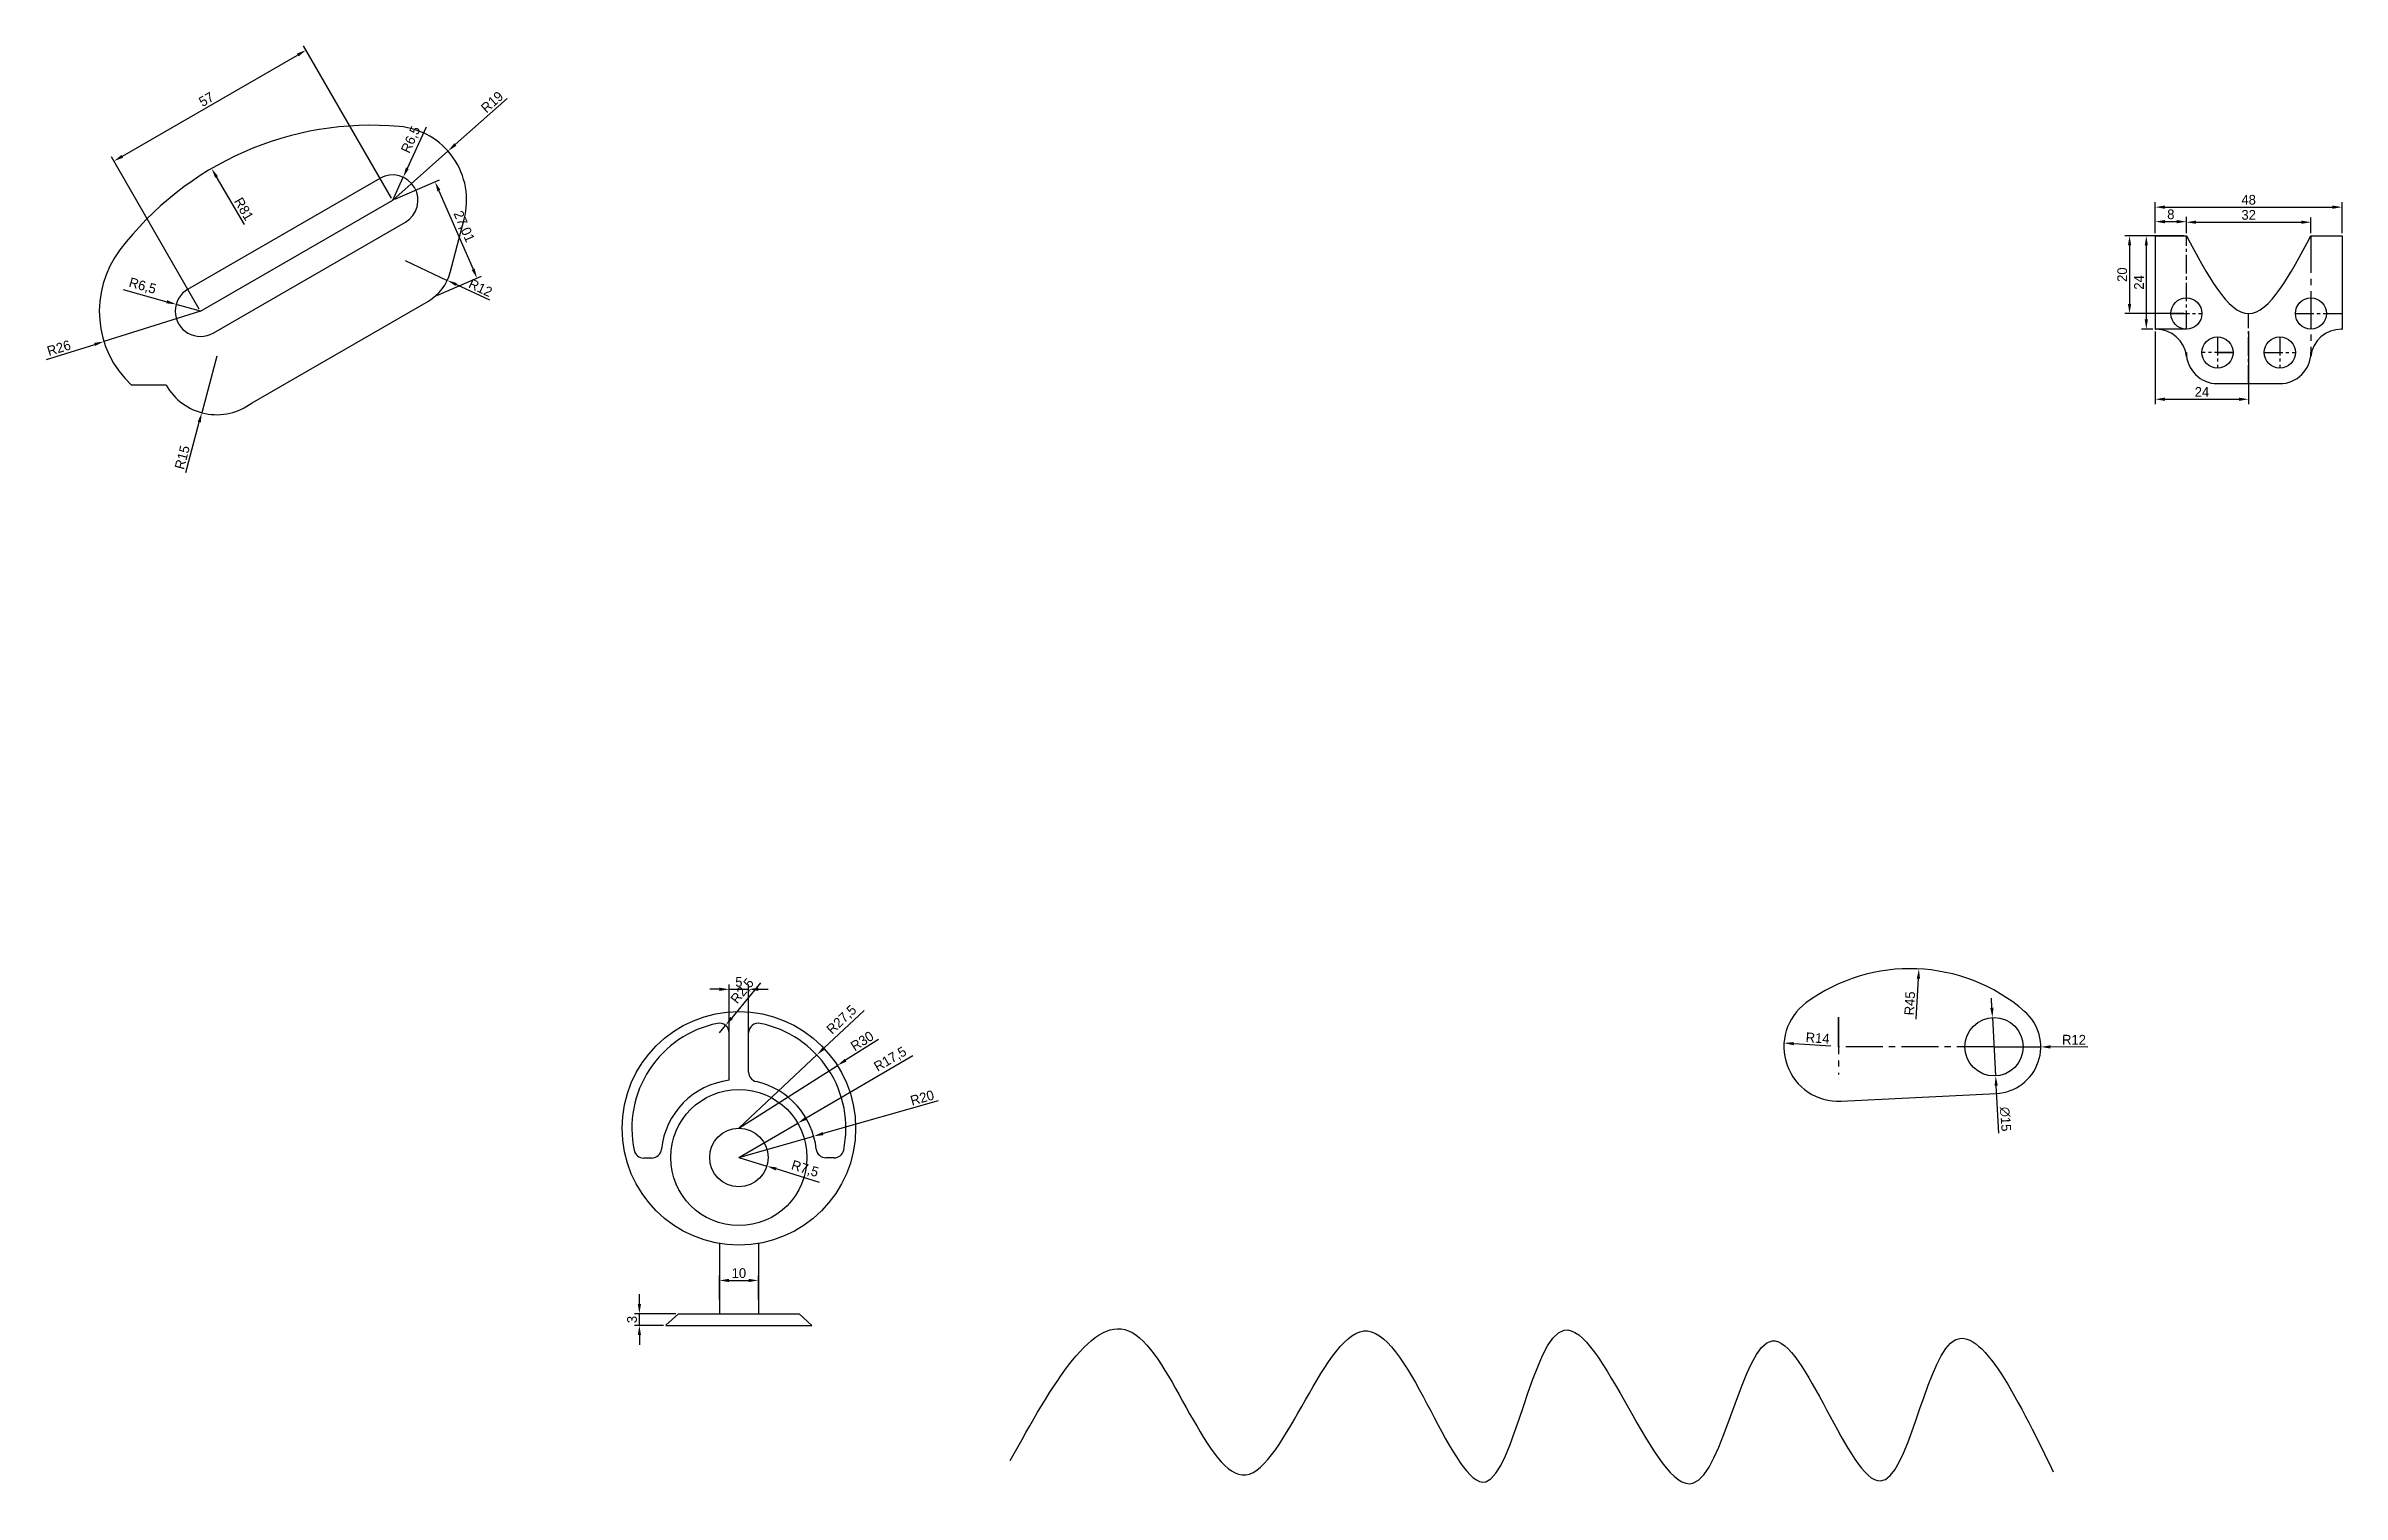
# Model space of a CAD drawing. Header units: millimetres. Extents: x -11614 to -3042, y 13178 to 15416.
# Drawn here: x -5076 to -4486, y 13647 to 14019 of the extents above; entities that cross this region are included whole.
import ezdxf

# ---------------------------------------------------------------- set-up
doc = ezdxf.new("R2010")
doc.units = ezdxf.units.MM
doc.header["$LTSCALE"] = 0.5
doc.header["$PDMODE"] = 34
doc.linetypes.add('CENTER2', pattern=[28.575, 19.05, -3.175, 3.175, -3.175])
doc.dimstyles.new('ISO-25', dxfattribs={"dimtxt": 2.5, "dimasz": 2.5, "dimexe": 1.25, "dimexo": 0.625, "dimtad": 1, "dimtxsty": 'Standard', "dimcen": 2.5, "dimadec": 0, "dimazin": 0, "dimtfac": 1, "dimtmove": 0, "dimatfit": 3, "dimfxl": 1, "dimarcsym": 0})

msp = doc.modelspace()

# ---------------------------------------------------------------- blocks, each defined once
blk = doc.blocks.new('*D198')
at = {"color": 0, "linetype": 'Continuous', "lineweight": -2, "transparency": 16777216}
for p, q in [((-4865.4, 13770.88), (-4875.72, 13761.17)), ((-4897.57, 13740.62), (-4877.54, 13759.46))]:
    blk.add_line(p, q, dxfattribs=at)
at = {"color": 0, "linetype": 'Continuous', "transparency": 16777216}
blk.add_solid([(-4876.01, 13761.48), (-4875.44, 13760.87), (-4877.54, 13759.46)], dxfattribs=at)
at = {"layer": 'Defpoints', "color": 0, "linetype": 'Continuous', "transparency": 16777216}
for p in [(-4877.54, 13759.46), (-4897.57, 13740.62)]:
    blk.add_point(p, dxfattribs=at)
at = {"color": 0, "linetype": 'Continuous', "transparency": 16777216, "insert": (-4871.08, 13768.4), "char_height": 2.5, "attachment_point": 5, "rotation": 43.24903}
blk.add_mtext('R27,5', dxfattribs=at)
blk = doc.blocks.new('*D199')
at = {"color": 0, "linetype": 'Continuous', "lineweight": -2, "transparency": 16777216}
for p, q in [((-4852.88, 13759.19), (-4880.3, 13743.2)), ((-4897.57, 13733.12), (-4882.46, 13741.94))]:
    blk.add_line(p, q, dxfattribs=at)
at = {"color": 0, "linetype": 'Continuous', "transparency": 16777216}
blk.add_solid([(-4880.51, 13743.55), (-4880.09, 13742.84), (-4882.46, 13741.94)], dxfattribs=at)
at = {"layer": 'Defpoints', "color": 0, "linetype": 'Continuous', "transparency": 16777216}
for p in [(-4882.46, 13741.94), (-4897.57, 13733.12)]:
    blk.add_point(p, dxfattribs=at)
at = {"color": 0, "linetype": 'Continuous', "transparency": 16777216, "insert": (-4858.61, 13758.26), "char_height": 2.5, "attachment_point": 5, "rotation": 30.25533}
blk.add_mtext('R17,5', dxfattribs=at)
blk = doc.blocks.new('*D200')
at = {"color": 0, "linetype": 'Continuous', "lineweight": -2, "transparency": 16777216}
for p, q in [((-4861.74, 13763.46), (-4870.17, 13758.09)), ((-4897.57, 13740.62), (-4872.28, 13756.74))]:
    blk.add_line(p, q, dxfattribs=at)
at = {"color": 0, "linetype": 'Continuous', "transparency": 16777216}
blk.add_solid([(-4870.39, 13758.44), (-4869.95, 13757.74), (-4872.28, 13756.74)], dxfattribs=at)
at = {"layer": 'Defpoints', "color": 0, "linetype": 'Continuous', "transparency": 16777216}
for p in [(-4872.28, 13756.74), (-4897.57, 13740.62)]:
    blk.add_point(p, dxfattribs=at)
at = {"color": 0, "linetype": 'Continuous', "transparency": 16777216, "insert": (-4865.91, 13763.03), "char_height": 2.5, "attachment_point": 5, "rotation": 32.51403}
blk.add_mtext('R30', dxfattribs=at)
blk = doc.blocks.new('*D201')
at = {"color": 0, "linetype": 'Continuous', "lineweight": -2, "transparency": 16777216}
for p, q in [((-4897.57, 13733.12), (-4890.41, 13730.91)), ((-4876.87, 13726.74), (-4888.02, 13730.17))]:
    blk.add_line(p, q, dxfattribs=at)
at = {"color": 0, "linetype": 'Continuous', "transparency": 16777216}
blk.add_solid([(-4887.9, 13730.57), (-4888.14, 13729.78), (-4890.41, 13730.91)], dxfattribs=at)
at = {"layer": 'Defpoints', "color": 0, "linetype": 'Continuous', "transparency": 16777216}
for p in [(-4897.57, 13733.12), (-4890.41, 13730.91)]:
    blk.add_point(p, dxfattribs=at)
at = {"color": 0, "linetype": 'Continuous', "transparency": 16777216, "insert": (-4880.64, 13730.08), "char_height": 2.5, "attachment_point": 5, "rotation": 342.8752}
blk.add_mtext('R7,5', dxfattribs=at)
blk = doc.blocks.new('*D202')
at = {"color": 0, "linetype": 'Continuous', "lineweight": -2, "transparency": 16777216}
for p, q in [((-4846.36, 13747.67), (-4875.93, 13739.27)), ((-4897.57, 13733.12), (-4878.34, 13738.58))]:
    blk.add_line(p, q, dxfattribs=at)
at = {"color": 0, "linetype": 'Continuous', "transparency": 16777216}
blk.add_solid([(-4876.05, 13739.67), (-4875.82, 13738.87), (-4878.34, 13738.58)], dxfattribs=at)
at = {"layer": 'Defpoints', "color": 0, "linetype": 'Continuous', "transparency": 16777216}
for p in [(-4878.34, 13738.58), (-4897.57, 13733.12)]:
    blk.add_point(p, dxfattribs=at)
at = {"color": 0, "linetype": 'Continuous', "transparency": 16777216, "insert": (-4850.48, 13748.45), "char_height": 2.5, "attachment_point": 5, "rotation": 15.86082}
blk.add_mtext('R20', dxfattribs=at)
blk = doc.blocks.new('*D203')
at = {"color": 0, "linetype": 'Continuous', "lineweight": -2, "transparency": 16777216}
for p, q in [((-4902.57, 13776.32), (-4905.07, 13776.32)), ((-4900.07, 13763.2), (-4900.07, 13777.57)), ((-4900.07, 13776.32), (-4895.07, 13776.32)), ((-4895.07, 13763.2), (-4895.07, 13777.57)), ((-4892.57, 13776.32), (-4890.07, 13776.32))]:
    blk.add_line(p, q, dxfattribs=at)
at = {"color": 0, "linetype": 'Continuous', "transparency": 16777216}
for points in [[(-4902.57, 13776.74), (-4902.57, 13775.9), (-4900.07, 13776.32)], [(-4892.57, 13776.74), (-4892.57, 13775.9), (-4895.07, 13776.32)]]:
    blk.add_solid(points, dxfattribs=at)
at = {"layer": 'Defpoints', "color": 0, "linetype": 'Continuous', "transparency": 16777216}
for p in [(-4895.07, 13776.32), (-4900.07, 13762.57), (-4895.07, 13762.57)]:
    blk.add_point(p, dxfattribs=at)
at = {"color": 0, "linetype": 'Continuous', "transparency": 16777216, "insert": (-4897.57, 13778.2), "char_height": 2.5, "attachment_point": 5}
blk.add_mtext('5', dxfattribs=at)
blk = doc.blocks.new('*D204')
at = {"color": 0, "linetype": 'Continuous', "lineweight": -2, "transparency": 16777216}
for p, q in [((-4902.57, 13696.67), (-4902.57, 13702.8)), ((-4892.57, 13696.67), (-4892.57, 13702.8)), ((-4900.07, 13701.55), (-4895.07, 13701.55))]:
    blk.add_line(p, q, dxfattribs=at)
at = {"color": 0, "linetype": 'Continuous', "transparency": 16777216}
for points in [[(-4900.07, 13701.97), (-4900.07, 13701.13), (-4902.57, 13701.55)], [(-4895.07, 13701.97), (-4895.07, 13701.13), (-4892.57, 13701.55)]]:
    blk.add_solid(points, dxfattribs=at)
at = {"layer": 'Defpoints', "color": 0, "linetype": 'Continuous', "transparency": 16777216}
for p in [(-4892.57, 13701.55), (-4902.57, 13696.05), (-4892.57, 13696.05)]:
    blk.add_point(p, dxfattribs=at)
at = {"color": 0, "linetype": 'Continuous', "transparency": 16777216, "insert": (-4897.57, 13703.42), "char_height": 2.5, "attachment_point": 5}
blk.add_mtext('10', dxfattribs=at)
blk = doc.blocks.new('*D205')
at = {"color": 0, "linetype": 'Continuous', "lineweight": -2, "transparency": 16777216}
for p, q in [((-4892.03, 13778.02), (-4899.41, 13768.99)), ((-4902.57, 13765.11), (-4900.99, 13767.05))]:
    blk.add_line(p, q, dxfattribs=at)
at = {"color": 0, "linetype": 'Continuous', "transparency": 16777216}
blk.add_solid([(-4899.74, 13769.25), (-4899.09, 13768.72), (-4900.99, 13767.05)], dxfattribs=at)
at = {"layer": 'Defpoints', "color": 0, "linetype": 'Continuous', "transparency": 16777216}
for p in [(-4902.57, 13765.11), (-4900.99, 13767.05)]:
    blk.add_point(p, dxfattribs=at)
at = {"color": 0, "linetype": 'Continuous', "transparency": 16777216, "insert": (-4896.55, 13775.79), "char_height": 2.5, "attachment_point": 5, "rotation": 50.76848}
blk.add_mtext('R2,5', dxfattribs=at)
blk = doc.blocks.new('*D206')
at = {"color": 0, "linetype": 'Continuous', "lineweight": -2, "transparency": 16777216}
for p, q in [((-4923.13, 13695.51), (-4923.13, 13698.01)), ((-4913.73, 13693.01), (-4924.38, 13693.01)), ((-4923.13, 13690.01), (-4923.13, 13693.01)), ((-4916.93, 13690.01), (-4924.38, 13690.01)), ((-4923.13, 13687.51), (-4923.13, 13685.01))]:
    blk.add_line(p, q, dxfattribs=at)
at = {"color": 0, "linetype": 'Continuous', "transparency": 16777216}
for points in [[(-4923.55, 13695.51), (-4922.72, 13695.51), (-4923.13, 13693.01)], [(-4923.55, 13687.51), (-4922.72, 13687.51), (-4923.13, 13690.01)]]:
    blk.add_solid(points, dxfattribs=at)
at = {"layer": 'Defpoints', "color": 0, "linetype": 'Continuous', "transparency": 16777216}
for p in [(-4923.13, 13693.01), (-4913.11, 13693.01), (-4916.31, 13690.01)]:
    blk.add_point(p, dxfattribs=at)
at = {"color": 0, "linetype": 'Continuous', "transparency": 16777216, "insert": (-4925.01, 13691.51), "char_height": 2.5, "attachment_point": 5, "rotation": 90}
blk.add_mtext('3', dxfattribs=at)
blk = doc.blocks.new('*D207')
at = {"color": 0, "linetype": 'Continuous', "lineweight": -2, "transparency": 16777216}
for p, q in [((-4575.69, 13771.54), (-4575.82, 13774.04)), ((-4575.55, 13769.05), (-4574.72, 13754.07)), ((-4573.9, 13739.33), (-4574.58, 13751.57))]:
    blk.add_line(p, q, dxfattribs=at)
at = {"color": 0, "linetype": 'Continuous', "transparency": 16777216}
for points in [[(-4575.27, 13771.57), (-4576.1, 13771.52), (-4575.55, 13769.05)], [(-4574.17, 13751.6), (-4575, 13751.55), (-4574.72, 13754.07)]]:
    blk.add_solid(points, dxfattribs=at)
at = {"layer": 'Defpoints', "color": 0, "linetype": 'Continuous', "transparency": 16777216}
for p in [(-4575.55, 13769.05), (-4574.72, 13754.07)]:
    blk.add_point(p, dxfattribs=at)
at = {"color": 0, "linetype": 'Continuous', "transparency": 16777216, "insert": (-4572.23, 13742.97), "char_height": 2.5, "attachment_point": 5, "rotation": 273.16634}
blk.add_mtext('∅15', dxfattribs=at)
blk = doc.blocks.new('*D208')
at = {"color": 0, "linetype": 'Continuous', "lineweight": -2, "transparency": 16777216}
for p, q in [((-4575.13, 13761.56), (-4563.13, 13761.52)), ((-4551.05, 13761.49), (-4560.63, 13761.52))]:
    blk.add_line(p, q, dxfattribs=at)
at = {"color": 0, "linetype": 'Continuous', "transparency": 16777216}
blk.add_solid([(-4560.63, 13761.93), (-4560.64, 13761.1), (-4563.13, 13761.52)], dxfattribs=at)
at = {"layer": 'Defpoints', "color": 0, "linetype": 'Continuous', "transparency": 16777216}
for p in [(-4575.13, 13761.56), (-4563.13, 13761.52)]:
    blk.add_point(p, dxfattribs=at)
at = {"color": 0, "linetype": 'Continuous', "transparency": 16777216, "insert": (-4554.59, 13763.37), "char_height": 2.5, "attachment_point": 5, "rotation": 359.82904}
blk.add_mtext('R12', dxfattribs=at)
blk = doc.blocks.new('*D209')
at = {"color": 0, "linetype": 'Continuous', "lineweight": -2, "transparency": 16777216}
blk.add_line((-4595.1, 13768.65), (-4594.57, 13779.05), dxfattribs=at)
at = {"color": 0, "linetype": 'Continuous', "transparency": 16777216}
blk.add_solid([(-4594.99, 13779.08), (-4594.15, 13779.03), (-4594.44, 13781.55)], dxfattribs=at)
at = {"layer": 'Defpoints', "color": 0, "linetype": 'Continuous', "transparency": 16777216}
for p in [(-4594.44, 13781.55), (-4596.73, 13736.61)]:
    blk.add_point(p, dxfattribs=at)
at = {"color": 0, "linetype": 'Continuous', "transparency": 16777216, "insert": (-4596.77, 13772.7), "char_height": 2.5, "attachment_point": 5, "rotation": 87.08281}
blk.add_mtext('R45', dxfattribs=at)
blk = doc.blocks.new('*D210')
at = {"color": 0, "linetype": 'Continuous', "lineweight": -2, "transparency": 16777216}
blk.add_line((-4617.05, 13761.69), (-4626.61, 13762.35), dxfattribs=at)
at = {"color": 0, "linetype": 'Continuous', "transparency": 16777216}
blk.add_solid([(-4626.58, 13762.77), (-4626.64, 13761.94), (-4629.1, 13762.52)], dxfattribs=at)
at = {"layer": 'Defpoints', "color": 0, "linetype": 'Continuous', "transparency": 16777216}
for p in [(-4629.1, 13762.52), (-4615.13, 13761.56)]:
    blk.add_point(p, dxfattribs=at)
at = {"color": 0, "linetype": 'Continuous', "transparency": 16777216, "insert": (-4620.45, 13763.81), "char_height": 2.5, "attachment_point": 5, "rotation": 356.0454}
blk.add_mtext('R14', dxfattribs=at)
blk = doc.blocks.new('*D211')
at = {"color": 0, "linetype": 'Continuous', "lineweight": -2, "ltscale": 0.5, "transparency": 16777216}
for p, q in [((-4525.73, 13970.48), (-4525.73, 13974.56)), ((-4493.73, 13970.48), (-4493.73, 13974.56)), ((-4523.23, 13973.31), (-4496.23, 13973.31))]:
    blk.add_line(p, q, dxfattribs=at)
at = {"color": 0, "linetype": 'Continuous', "ltscale": 0.5, "transparency": 16777216}
for points in [[(-4523.23, 13973.73), (-4523.23, 13972.89), (-4525.73, 13973.31)], [(-4496.23, 13973.73), (-4496.23, 13972.89), (-4493.73, 13973.31)]]:
    blk.add_solid(points, dxfattribs=at)
at = {"layer": 'Defpoints', "color": 0, "linetype": 'Continuous', "ltscale": 0.5, "transparency": 16777216}
for p in [(-4525.73, 13969.85), (-4493.73, 13973.31), (-4493.73, 13969.85)]:
    blk.add_point(p, dxfattribs=at)
at = {"color": 0, "linetype": 'Continuous', "ltscale": 0.5, "transparency": 16777216, "insert": (-4509.73, 13975.18), "char_height": 2.5, "attachment_point": 5}
blk.add_mtext('32', dxfattribs=at)
blk = doc.blocks.new('*D212')
at = {"color": 0, "linetype": 'Continuous', "lineweight": -2, "ltscale": 0.5, "transparency": 16777216}
for p, q in [((-4533.73, 13970.48), (-4533.73, 13978.43)), ((-4531.23, 13977.18), (-4488.23, 13977.18)), ((-4485.73, 13970.48), (-4485.73, 13978.43))]:
    blk.add_line(p, q, dxfattribs=at)
at = {"color": 0, "linetype": 'Continuous', "ltscale": 0.5, "transparency": 16777216}
for points in [[(-4531.23, 13977.6), (-4531.23, 13976.76), (-4533.73, 13977.18)], [(-4488.23, 13977.6), (-4488.23, 13976.76), (-4485.73, 13977.18)]]:
    blk.add_solid(points, dxfattribs=at)
at = {"layer": 'Defpoints', "color": 0, "linetype": 'Continuous', "ltscale": 0.5, "transparency": 16777216}
for p in [(-4485.73, 13977.18), (-4533.73, 13969.85), (-4485.73, 13969.85)]:
    blk.add_point(p, dxfattribs=at)
at = {"color": 0, "linetype": 'Continuous', "ltscale": 0.5, "transparency": 16777216, "insert": (-4509.73, 13979.06), "char_height": 2.5, "attachment_point": 5}
blk.add_mtext('48', dxfattribs=at)
blk = doc.blocks.new('*D213')
at = {"color": 0, "linetype": 'Continuous', "lineweight": -2, "ltscale": 0.5, "transparency": 16777216}
for p, q in [((-4533.73, 13970.48), (-4533.73, 13974.71)), ((-4525.73, 13970.48), (-4525.73, 13974.71)), ((-4531.23, 13973.46), (-4528.23, 13973.46))]:
    blk.add_line(p, q, dxfattribs=at)
at = {"color": 0, "linetype": 'Continuous', "ltscale": 0.5, "transparency": 16777216}
for points in [[(-4531.23, 13973.88), (-4531.23, 13973.04), (-4533.73, 13973.46)], [(-4528.23, 13973.88), (-4528.23, 13973.04), (-4525.73, 13973.46)]]:
    blk.add_solid(points, dxfattribs=at)
at = {"layer": 'Defpoints', "color": 0, "linetype": 'Continuous', "ltscale": 0.5, "transparency": 16777216}
for p in [(-4533.73, 13969.85), (-4525.73, 13973.46), (-4525.73, 13969.85)]:
    blk.add_point(p, dxfattribs=at)
at = {"color": 0, "linetype": 'Continuous', "ltscale": 0.5, "transparency": 16777216, "insert": (-4529.73, 13975.33), "char_height": 2.5, "attachment_point": 5}
blk.add_mtext('8', dxfattribs=at)
blk = doc.blocks.new('*D214')
at = {"color": 0, "linetype": 'Continuous', "lineweight": -2, "ltscale": 0.5, "transparency": 16777216}
for p, q in [((-4534.36, 13969.85), (-4537.27, 13969.85)), ((-4536.02, 13967.35), (-4536.02, 13948.35)), ((-4534.36, 13945.85), (-4537.27, 13945.85))]:
    blk.add_line(p, q, dxfattribs=at)
at = {"color": 0, "linetype": 'Continuous', "ltscale": 0.5, "transparency": 16777216}
for points in [[(-4536.44, 13967.35), (-4535.61, 13967.35), (-4536.02, 13969.85)], [(-4536.44, 13948.35), (-4535.61, 13948.35), (-4536.02, 13945.85)]]:
    blk.add_solid(points, dxfattribs=at)
at = {"layer": 'Defpoints', "color": 0, "linetype": 'Continuous', "ltscale": 0.5, "transparency": 16777216}
for p in [(-4533.73, 13969.85), (-4536.02, 13945.85), (-4533.73, 13945.85)]:
    blk.add_point(p, dxfattribs=at)
at = {"color": 0, "linetype": 'Continuous', "ltscale": 0.5, "transparency": 16777216, "insert": (-4537.9, 13957.85), "char_height": 2.5, "attachment_point": 5, "rotation": 90}
blk.add_mtext('24', dxfattribs=at)
blk = doc.blocks.new('*D215')
at = {"color": 0, "linetype": 'Continuous', "lineweight": -2, "ltscale": 0.5, "transparency": 16777216}
for p, q in [((-4526.36, 13969.85), (-4541.58, 13969.85)), ((-4540.33, 13967.35), (-4540.33, 13952.35)), ((-4526.36, 13949.85), (-4541.58, 13949.85))]:
    blk.add_line(p, q, dxfattribs=at)
at = {"color": 0, "linetype": 'Continuous', "ltscale": 0.5, "transparency": 16777216}
for points in [[(-4540.75, 13967.35), (-4539.91, 13967.35), (-4540.33, 13969.85)], [(-4540.75, 13952.35), (-4539.91, 13952.35), (-4540.33, 13949.85)]]:
    blk.add_solid(points, dxfattribs=at)
at = {"layer": 'Defpoints', "color": 0, "linetype": 'Continuous', "ltscale": 0.5, "transparency": 16777216}
for p in [(-4525.73, 13969.85), (-4540.33, 13949.85), (-4525.73, 13949.85)]:
    blk.add_point(p, dxfattribs=at)
at = {"color": 0, "linetype": 'Continuous', "ltscale": 0.5, "transparency": 16777216, "insert": (-4542.21, 13959.85), "char_height": 2.5, "attachment_point": 5, "rotation": 90}
blk.add_mtext('20', dxfattribs=at)
blk = doc.blocks.new('*D216')
at = {"color": 0, "linetype": 'Continuous', "lineweight": -2, "ltscale": 0.5, "transparency": 16777216}
for p, q in [((-4533.73, 13945.23), (-4533.73, 13926.6)), ((-4509.73, 13945.23), (-4509.73, 13926.6)), ((-4531.23, 13927.85), (-4512.23, 13927.85))]:
    blk.add_line(p, q, dxfattribs=at)
at = {"color": 0, "linetype": 'Continuous', "ltscale": 0.5, "transparency": 16777216}
for points in [[(-4531.23, 13928.26), (-4531.23, 13927.43), (-4533.73, 13927.85)], [(-4512.23, 13928.26), (-4512.23, 13927.43), (-4509.73, 13927.85)]]:
    blk.add_solid(points, dxfattribs=at)
at = {"layer": 'Defpoints', "color": 0, "linetype": 'Continuous', "ltscale": 0.5, "transparency": 16777216}
for p in [(-4533.73, 13945.85), (-4509.73, 13945.85), (-4509.73, 13927.85)]:
    blk.add_point(p, dxfattribs=at)
at = {"color": 0, "linetype": 'Continuous', "ltscale": 0.5, "transparency": 16777216, "insert": (-4521.73, 13929.72), "char_height": 2.5, "attachment_point": 5}
blk.add_mtext('24', dxfattribs=at)
blk = doc.blocks.new('*D217')
at = {"color": 0, "linetype": 'Continuous', "lineweight": -2, "ltscale": 0.5, "transparency": 16777216}
for p, q in [((-5055.95, 13990.25), (-5010.92, 14016.25)), ((-4986.82, 13979.5), (-5009.38, 14018.58)), ((-5036.18, 13951), (-5058.74, 13990.08))]:
    blk.add_line(p, q, dxfattribs=at)
at = {"color": 0, "linetype": 'Continuous', "ltscale": 0.5, "transparency": 16777216}
for points in [[(-5011.13, 14016.61), (-5010.71, 14015.89), (-5008.75, 14017.5)], [(-5056.16, 13990.61), (-5055.74, 13989.89), (-5058.12, 13989)]]:
    blk.add_solid(points, dxfattribs=at)
at = {"layer": 'Defpoints', "color": 0, "linetype": 'Continuous', "ltscale": 0.5, "transparency": 16777216}
for p in [(-5008.75, 14017.5), (-4986.51, 13978.96), (-5035.87, 13950.46)]:
    blk.add_point(p, dxfattribs=at)
at = {"color": 0, "linetype": 'Continuous', "ltscale": 0.5, "transparency": 16777216, "insert": (-5034.37, 14004.87), "char_height": 2.5, "attachment_point": 5, "rotation": 30}
blk.add_mtext('57', dxfattribs=at)
blk = doc.blocks.new('*D218')
at = {"color": 0, "linetype": 'Continuous', "lineweight": -2, "ltscale": 0.5, "transparency": 16777216}
for p, q in [((-4985.93, 13979.21), (-4974.48, 13984.2)), ((-4974.63, 13981.41), (-4965.84, 13961.23)), ((-4975.15, 13954.45), (-4963.7, 13959.44))]:
    blk.add_line(p, q, dxfattribs=at)
at = {"color": 0, "linetype": 'Continuous', "ltscale": 0.5, "transparency": 16777216}
for points in [[(-4974.25, 13981.58), (-4975.01, 13981.24), (-4975.63, 13983.7)], [(-4965.46, 13961.4), (-4966.22, 13961.06), (-4964.84, 13958.94)]]:
    blk.add_solid(points, dxfattribs=at)
at = {"layer": 'Defpoints', "color": 0, "linetype": 'Continuous', "ltscale": 0.5, "transparency": 16777216}
for p in [(-4986.51, 13978.96), (-4964.84, 13958.94), (-4975.72, 13954.2)]:
    blk.add_point(p, dxfattribs=at)
at = {"color": 0, "linetype": 'Continuous', "ltscale": 0.5, "transparency": 16777216, "insert": (-4968.32, 13972.15), "char_height": 2.5, "attachment_point": 5, "rotation": 293.53518}
blk.add_mtext('27,01', dxfattribs=at)
blk = doc.blocks.new('*D219')
at = {"color": 0, "linetype": 'Continuous', "lineweight": -2, "ltscale": 0.5, "transparency": 16777216}
for p, q in [((-5031.69, 13938.88), (-5035.55, 13924.39)), ((-5039.66, 13909.01), (-5036.2, 13921.97))]:
    blk.add_line(p, q, dxfattribs=at)
at = {"color": 0, "linetype": 'Continuous', "ltscale": 0.5, "transparency": 16777216}
blk.add_solid([(-5036.6, 13922.08), (-5035.8, 13921.87), (-5035.55, 13924.39)], dxfattribs=at)
at = {"layer": 'Defpoints', "color": 0, "linetype": 'Continuous', "ltscale": 0.5, "transparency": 16777216}
for p in [(-5031.69, 13938.88), (-5035.55, 13924.39)]:
    blk.add_point(p, dxfattribs=at)
at = {"color": 0, "linetype": 'Continuous', "ltscale": 0.5, "transparency": 16777216, "insert": (-5040.56, 13912.92), "char_height": 2.5, "attachment_point": 5, "rotation": 75.06543}
blk.add_mtext('R15', dxfattribs=at)
blk = doc.blocks.new('*D220')
at = {"color": 0, "linetype": 'Continuous', "lineweight": -2, "ltscale": 0.5, "transparency": 16777216}
for p, q in [((-5035.87, 13950.46), (-5060.67, 13942.67)), ((-5075.47, 13938.03), (-5063.06, 13941.93))]:
    blk.add_line(p, q, dxfattribs=at)
at = {"color": 0, "linetype": 'Continuous', "ltscale": 0.5, "transparency": 16777216}
blk.add_solid([(-5063.18, 13942.32), (-5062.94, 13941.53), (-5060.67, 13942.67)], dxfattribs=at)
at = {"layer": 'Defpoints', "color": 0, "linetype": 'Continuous', "ltscale": 0.5, "transparency": 16777216}
for p in [(-5035.87, 13950.46), (-5060.67, 13942.67)]:
    blk.add_point(p, dxfattribs=at)
at = {"color": 0, "linetype": 'Continuous', "ltscale": 0.5, "transparency": 16777216, "insert": (-5072.25, 13941), "char_height": 2.5, "attachment_point": 5, "rotation": 17.433}
blk.add_mtext('R26', dxfattribs=at)
blk = doc.blocks.new('*D221')
at = {"color": 0, "linetype": 'Continuous', "lineweight": -2, "ltscale": 0.5, "transparency": 16777216}
for p, q in [((-4957.07, 14005.12), (-4970.44, 13993.25)), ((-4986.51, 13978.96), (-4972.3, 13991.59))]:
    blk.add_line(p, q, dxfattribs=at)
at = {"color": 0, "linetype": 'Continuous', "ltscale": 0.5, "transparency": 16777216}
blk.add_solid([(-4970.71, 13993.56), (-4970.16, 13992.93), (-4972.3, 13991.59)], dxfattribs=at)
at = {"layer": 'Defpoints', "color": 0, "linetype": 'Continuous', "ltscale": 0.5, "transparency": 16777216}
for p in [(-4972.3, 13991.59), (-4986.51, 13978.96)]:
    blk.add_point(p, dxfattribs=at)
at = {"color": 0, "linetype": 'Continuous', "ltscale": 0.5, "transparency": 16777216, "insert": (-4960.96, 14004.17), "char_height": 2.5, "attachment_point": 5, "rotation": 41.62838}
blk.add_mtext('R19', dxfattribs=at)
blk = doc.blocks.new('*D222')
at = {"color": 0, "linetype": 'Continuous', "lineweight": -2, "ltscale": 0.5, "transparency": 16777216}
blk.add_line((-5024.58, 13972.69), (-5031.75, 13984.94), dxfattribs=at)
at = {"color": 0, "linetype": 'Continuous', "ltscale": 0.5, "transparency": 16777216}
blk.add_solid([(-5031.39, 13985.15), (-5032.11, 13984.73), (-5033.02, 13987.09)], dxfattribs=at)
at = {"layer": 'Defpoints', "color": 0, "linetype": 'Continuous', "ltscale": 0.5, "transparency": 16777216}
for p in [(-5033.02, 13987.09), (-4992.06, 13917.21)]:
    blk.add_point(p, dxfattribs=at)
at = {"color": 0, "linetype": 'Continuous', "ltscale": 0.5, "transparency": 16777216, "insert": (-5024.75, 13976.7), "char_height": 2.5, "attachment_point": 5, "rotation": 300.37633}
blk.add_mtext('R81', dxfattribs=at)
blk = doc.blocks.new('*D223')
at = {"color": 0, "linetype": 'Continuous', "lineweight": -2, "ltscale": 0.5, "transparency": 16777216}
for p, q in [((-5055.77, 13956.05), (-5044.53, 13952.9)), ((-5035.87, 13950.46), (-5042.13, 13952.22))]:
    blk.add_line(p, q, dxfattribs=at)
at = {"color": 0, "linetype": 'Continuous', "ltscale": 0.5, "transparency": 16777216}
blk.add_solid([(-5044.42, 13953.3), (-5044.65, 13952.49), (-5042.13, 13952.22)], dxfattribs=at)
at = {"layer": 'Defpoints', "color": 0, "linetype": 'Continuous', "ltscale": 0.5, "transparency": 16777216}
for p in [(-5042.13, 13952.22), (-5035.87, 13950.46)]:
    blk.add_point(p, dxfattribs=at)
at = {"color": 0, "linetype": 'Continuous', "ltscale": 0.5, "transparency": 16777216, "insert": (-5050.79, 13956.82), "char_height": 2.5, "attachment_point": 5, "rotation": 344.32392}
blk.add_mtext('R6,5', dxfattribs=at)
blk = doc.blocks.new('*D224')
at = {"color": 0, "linetype": 'Continuous', "lineweight": -2, "ltscale": 0.5, "transparency": 16777216}
for p, q in [((-4977.89, 13997.75), (-4982.75, 13987.14)), ((-4986.51, 13978.96), (-4983.8, 13984.87))]:
    blk.add_line(p, q, dxfattribs=at)
at = {"color": 0, "linetype": 'Continuous', "ltscale": 0.5, "transparency": 16777216}
blk.add_solid([(-4983.13, 13987.32), (-4982.38, 13986.97), (-4983.8, 13984.87)], dxfattribs=at)
at = {"layer": 'Defpoints', "color": 0, "linetype": 'Continuous', "ltscale": 0.5, "transparency": 16777216}
for p in [(-4983.8, 13984.87), (-4986.51, 13978.96)]:
    blk.add_point(p, dxfattribs=at)
at = {"color": 0, "linetype": 'Continuous', "ltscale": 0.5, "transparency": 16777216, "insert": (-4981.7, 13994.45), "char_height": 2.5, "attachment_point": 5, "rotation": 65.36599}
blk.add_mtext('R6,5', dxfattribs=at)
blk = doc.blocks.new('*D225')
at = {"color": 0, "linetype": 'Continuous', "lineweight": -2, "ltscale": 0.5, "transparency": 16777216}
for p, q in [((-4983.34, 13963.47), (-4972.47, 13958.38)), ((-4961.53, 13953.26), (-4970.21, 13957.32))]:
    blk.add_line(p, q, dxfattribs=at)
at = {"color": 0, "linetype": 'Continuous', "ltscale": 0.5, "transparency": 16777216}
blk.add_solid([(-4970.03, 13957.7), (-4970.38, 13956.94), (-4972.47, 13958.38)], dxfattribs=at)
at = {"layer": 'Defpoints', "color": 0, "linetype": 'Continuous', "ltscale": 0.5, "transparency": 16777216}
for p in [(-4983.34, 13963.47), (-4972.47, 13958.38)]:
    blk.add_point(p, dxfattribs=at)
at = {"color": 0, "linetype": 'Continuous', "ltscale": 0.5, "transparency": 16777216, "insert": (-4963.94, 13956.46), "char_height": 2.5, "attachment_point": 5, "rotation": 334.90912}
blk.add_mtext('R12', dxfattribs=at)

# ---------------------------------------------------------------- dimensions: what is measured, and where the dimension line sits
at = {"color": 0, "linetype": 'Continuous', "ltscale": 0.5}
for p1, p2, distance, picture, middle in [((-5035.869, 13950.464), (-4986.506, 13978.964), 44.498, '*D217', (-5034.374, 14004.874)), ((-4986.506, 13978.964), (-4975.72, 13954.2), 11.866, '*D218', (-4968.324, 13972.152))]:
    dim = msp.add_aligned_dim(p1=p1, p2=p2, distance=distance, dimstyle='ISO-25', dxfattribs=at)
    dim.commit()
    dim.dimension.update_dxf_attribs({"geometry": picture, "text_midpoint": middle})
for center, mpoint, picture, middle in [((-4986.506, 13978.964), (-4972.304, 13991.585), '*D221', (-4959.717, 14002.771)), ((-4992.058, 13917.213), (-5033.018, 13987.093), '*D222', (-5026.37, 13975.75)), ((-5035.869, 13950.464), (-5060.675, 13942.674), '*D220', (-5071.693, 13939.214)), ((-5031.689, 13938.884), (-5035.555, 13924.39), '*D219', (-5038.744, 13912.435))]:
    dim = msp.add_radius_dim(center=center, mpoint=mpoint, dimstyle='ISO-25', dxfattribs=at)
    dim.commit()
    dim.dimension.update_dxf_attribs({"geometry": picture, "text_midpoint": middle, "dimtype": 164})
for center, mpoint, picture, middle in [((-4986.506, 13978.964), (-4983.796, 13984.872), '*D224', (-4981.696, 13994.452)), ((-4983.34, 13963.471), (-4972.472, 13958.382), '*D225', (-4963.941, 13956.458)), ((-5035.869, 13950.464), (-5042.127, 13952.22), '*D223', (-5050.791, 13956.815))]:
    dim = msp.add_radius_dim(center=center, mpoint=mpoint, dimstyle='ISO-25', dxfattribs=at)
    dim.commit()
    dim.dimension.update_dxf_attribs({"geometry": picture, "text_midpoint": middle})
for base, p1, p2, picture, middle in [((-4485.731, 13977.181), (-4533.731, 13969.851), (-4485.731, 13969.851), '*D212', (-4509.731, 13979.056)), ((-4525.731, 13973.459), (-4533.731, 13969.851), (-4525.731, 13969.851), '*D213', (-4529.731, 13975.334)), ((-4493.731, 13973.308), (-4525.731, 13969.851), (-4493.731, 13969.851), '*D211', (-4509.731, 13975.183)), ((-4509.731, 13927.848), (-4533.731, 13945.851), (-4509.731, 13945.851), '*D216', (-4521.731, 13929.723))]:
    dim = msp.add_linear_dim(base=base, p1=p1, p2=p2, dimstyle='ISO-25', dxfattribs=at)
    dim.commit()
    dim.dimension.update_dxf_attribs({"geometry": picture, "text_midpoint": middle})
for base, p1, p2, picture, middle in [((-4540.332, 13949.851), (-4525.731, 13969.851), (-4525.731, 13949.851), '*D215', (-4542.207, 13959.851)), ((-4536.023, 13945.851), (-4533.731, 13969.851), (-4533.731, 13945.851), '*D214', (-4537.898, 13957.851))]:
    dim = msp.add_linear_dim(base=base, p1=p1, p2=p2, angle=90, dimstyle='ISO-25', dxfattribs=at)
    dim.commit()
    dim.dimension.update_dxf_attribs({"geometry": picture, "text_midpoint": middle})
at = {"linetype": 'Continuous'}
for base, p1, p2, picture, middle in [((-4895.075, 13776.321), (-4900.075, 13762.575), (-4895.075, 13762.575), '*D203', (-4897.575, 13778.196)), ((-4892.575, 13701.549), (-4902.575, 13696.049), (-4892.575, 13696.049), '*D204', (-4897.575, 13703.424))]:
    dim = msp.add_linear_dim(base=base, p1=p1, p2=p2, dimstyle='ISO-25', dxfattribs=at)
    dim.commit()
    dim.dimension.update_dxf_attribs({"geometry": picture, "text_midpoint": middle})
for center, mpoint, picture, middle in [((-4902.575, 13765.113), (-4900.994, 13767.049), '*D205', (-4896.547, 13775.79)), ((-4897.575, 13740.618), (-4877.544, 13759.46), '*D198', (-4871.081, 13768.4)), ((-4897.575, 13740.618), (-4872.277, 13756.743), '*D200', (-4865.906, 13763.027)), ((-4575.134, 13761.559), (-4563.134, 13761.523), '*D208', (-4554.587, 13763.373)), ((-4897.575, 13733.118), (-4890.407, 13730.91), '*D201', (-4880.636, 13730.079))]:
    dim = msp.add_radius_dim(center=center, mpoint=mpoint, dimstyle='ISO-25', dxfattribs=at)
    dim.commit()
    dim.dimension.update_dxf_attribs({"geometry": picture, "text_midpoint": middle})
for center, mpoint, picture, middle in [((-4596.734, 13736.61), (-4594.444, 13781.552), '*D209', (-4594.9, 13772.605)), ((-4897.575, 13733.118), (-4882.459, 13741.935), '*D199', (-4857.556, 13756.461)), ((-4615.134, 13761.559), (-4629.1, 13762.524), '*D210', (-4620.579, 13761.935)), ((-4897.575, 13733.118), (-4878.336, 13738.584), '*D202', (-4849.964, 13746.645))]:
    dim = msp.add_radius_dim(center=center, mpoint=mpoint, dimstyle='ISO-25', dxfattribs=at)
    dim.commit()
    dim.dimension.update_dxf_attribs({"geometry": picture, "text_midpoint": middle, "dimtype": 164})
dim = msp.add_diameter_dim_2p(p1=(-4575.548, 13769.047), p2=(-4574.72, 13754.07), dimstyle='ISO-25', dxfattribs=at)
dim.commit()
dim.dimension.update_dxf_attribs({"geometry": '*D207', "text_midpoint": (-4574.1, 13742.866), "dimtype": 163})
dim = msp.add_linear_dim(base=(-4923.133, 13693.008), p1=(-4916.31, 13690.008), p2=(-4913.108, 13693.008), angle=90, dimstyle='ISO-25', dxfattribs=at)
dim.commit()
dim.dimension.update_dxf_attribs({"geometry": '*D206', "text_midpoint": (-4925.008, 13691.508)})

# ---------------------------------------------------------------- linework, layer by layer
at = {"color": 0, "linetype": 'Continuous', "ltscale": 0.5}
for p, q in [((-5039.119, 13956.093), (-4989.756, 13984.593)), ((-5035.869, 13950.464), (-4986.506, 13978.964)), ((-4971.734, 13960.421), (-4968.13, 13974.134)), ((-5032.619, 13944.835), (-4983.256, 13973.335)), ((-5022.618, 13926.937), (-4977.34, 13953.079)), ((-5044.725, 13931.464), (-5053.617, 13931.464)), ((-4517.731, 13931.851), (-4501.731, 13931.851))]:
    msp.add_line(p, q, dxfattribs=at)
at = {"linetype": 'Continuous'}
for p, q in [((-4533.731, 13969.851), (-4525.731, 13969.851)), ((-4533.731, 13969.851), (-4533.731, 13945.851)), ((-4493.731, 13969.851), (-4485.731, 13969.851)), ((-4485.731, 13969.851), (-4485.731, 13945.851)), ((-4525.731, 13945.851), (-4533.731, 13945.851)), ((-4533.731, 13945.851), (-4533.605, 13945.851)), ((-4485.856, 13945.851), (-4485.731, 13945.851)), ((-4900.075, 13752.961), (-4900.075, 13765.113)), ((-4895.075, 13755.055), (-4895.075, 13765.113)), ((-4614.434, 13747.576), (-4574.534, 13749.574)), ((-4919.935, 13732.991), (-4922.027, 13732.979)), ((-4873.107, 13733.03), (-4875.214, 13733.037)), ((-4902.575, 13711.038), (-4902.575, 13693.008)), ((-4892.575, 13711.038), (-4892.575, 13693.008)), ((-4913.108, 13693.008), (-4916.299, 13690.032)), ((-4913.108, 13693.008), (-4882.057, 13693.008)), ((-4882.057, 13693.008), (-4878.84, 13690.008)), ((-4916.31, 13690.008), (-4878.84, 13690.008))]:
    msp.add_line(p, q, dxfattribs=at)
at = {"color": 0, "linetype": 'CENTER2', "ltscale": 0.5}
for p, q in [((-4525.731, 13945.851), (-4525.731, 13969.851)), ((-4529.731, 13949.851), (-4521.731, 13949.851)), ((-4509.731, 13931.851), (-4509.731, 13949.851)), ((-4497.731, 13949.851), (-4485.731, 13949.851)), ((-4513.731, 13939.851), (-4521.731, 13939.851)), ((-4517.731, 13943.851), (-4517.731, 13935.851)), ((-4517.731, 13939.851), (-4513.731, 13939.851)), ((-4505.731, 13939.851), (-4497.731, 13939.851)), ((-4501.731, 13943.851), (-4501.731, 13935.851))]:
    msp.add_line(p, q, dxfattribs=at)
at = {"linetype": 'CENTER2'}
for p, q in [((-4493.731, 13969.851), (-4493.731, 13939.851)), ((-4615.134, 13761.559), (-4615.134, 13769.173)), ((-4615.134, 13769.173), (-4615.134, 13754.408)), ((-4575.134, 13761.559), (-4615.134, 13761.559))]:
    msp.add_line(p, q, dxfattribs=at)
at = {"linetype": 'Continuous'}
for centre, radius in [((-4525.731, 13949.851), 4), ((-4493.731, 13949.851), 4), ((-4517.731, 13939.851), 4), ((-4501.731, 13939.851), 4), ((-4897.575, 13740.618), 30), ((-4575.134, 13761.559), 7.5), ((-4897.575, 13733.118), 17.5), ((-4897.575, 13733.118), 7.5)]:
    msp.add_circle(centre, radius, dxfattribs=at)
at = {"color": 0, "linetype": 'Continuous', "ltscale": 0.5}
for centre, radius, start, end in [((-4992.058, 13917.213), 81, 84.861717, 142.802749), ((-4986.506, 13978.964), 19, 345.275087, 84.861717), ((-4986.506, 13978.964), 6.5, 300, 120), ((-5035.869, 13950.464), 26, 142.802749, 226.95092), ((-5035.869, 13950.464), 6.5, 120, 300), ((-4983.34, 13963.471), 12, 300, 345.275087), ((-5031.689, 13938.884), 15, 209.647772, 307.208976)]:
    msp.add_arc(centre, radius, start, end, dxfattribs=at)
at = {"color": 0, "linetype": 'Continuous'}
for centre, start, end in [((-4533.605, 13937.851), 7.180756, 90), ((-4485.856, 13937.851), 90, 172.819244), ((-4517.731, 13939.851), 180, 270), ((-4501.731, 13939.851), 270, 0)]:
    msp.add_arc(centre, 8, start, end, dxfattribs=at)
at = {"linetype": 'Continuous'}
for centre, radius, start, end in [((-4596.734, 13736.61), 45, 49.114807, 126.409219), ((-4897.575, 13740.618), 27.5, 101.536959, 191.862988), ((-4902.575, 13765.113), 2.5, 0, 101.536959), ((-4892.575, 13765.113), 2.5, 78.463041, 180), ((-4897.575, 13740.618), 27.5, 348.256584, 78.463041), ((-4615.134, 13761.559), 14, 126.409219, 272.865984), ((-4575.134, 13761.559), 12, 272.865984, 49.114807), ((-4897.575, 13733.118), 20, 97.180756, 173.946944), ((-4892.575, 13755.055), 2.5, 180, 257.160412), ((-4897.575, 13733.118), 20, 6.1728, 77.160412), ((-4922.041, 13735.479), 2.5, 191.862988, 270.326314), ((-4919.949, 13735.491), 2.5, 270.326314, 353.946944), ((-4875.205, 13735.537), 2.5, 186.1728, 269.793429), ((-4873.098, 13735.53), 2.5, 269.793429, 348.256584)]:
    msp.add_arc(centre, radius, start, end, dxfattribs=at)
msp.add_spline([(-4525.731, 13969.851), (-4509.731, 13949.851), (-4493.731, 13969.851)], degree=3, dxfattribs=at)
at = {"color": 0, "linetype": 'Continuous', "ltscale": 0.5}
msp.add_spline([(-4827.845, 13655.339), (-4796.532, 13688.193), (-4767.371, 13651.624), (-4736.058, 13688.585), (-4705.723, 13649.864), (-4685.565, 13688.78), (-4652.49, 13649.473), (-4632.136, 13686.042), (-4604.345, 13650.059), (-4586.34, 13685.456), (-4559.919, 13652.406)], degree=3, dxfattribs=at)

msp.set_redraw_order([(e.dxf.handle, doc.entitydb.next_handle()) for e in msp.query("TEXT MTEXT ATTDEF DIMENSION ARC_DIMENSION")])  # texts and dimensions are drawn at this point

doc.saveas('drawing.dxf')
